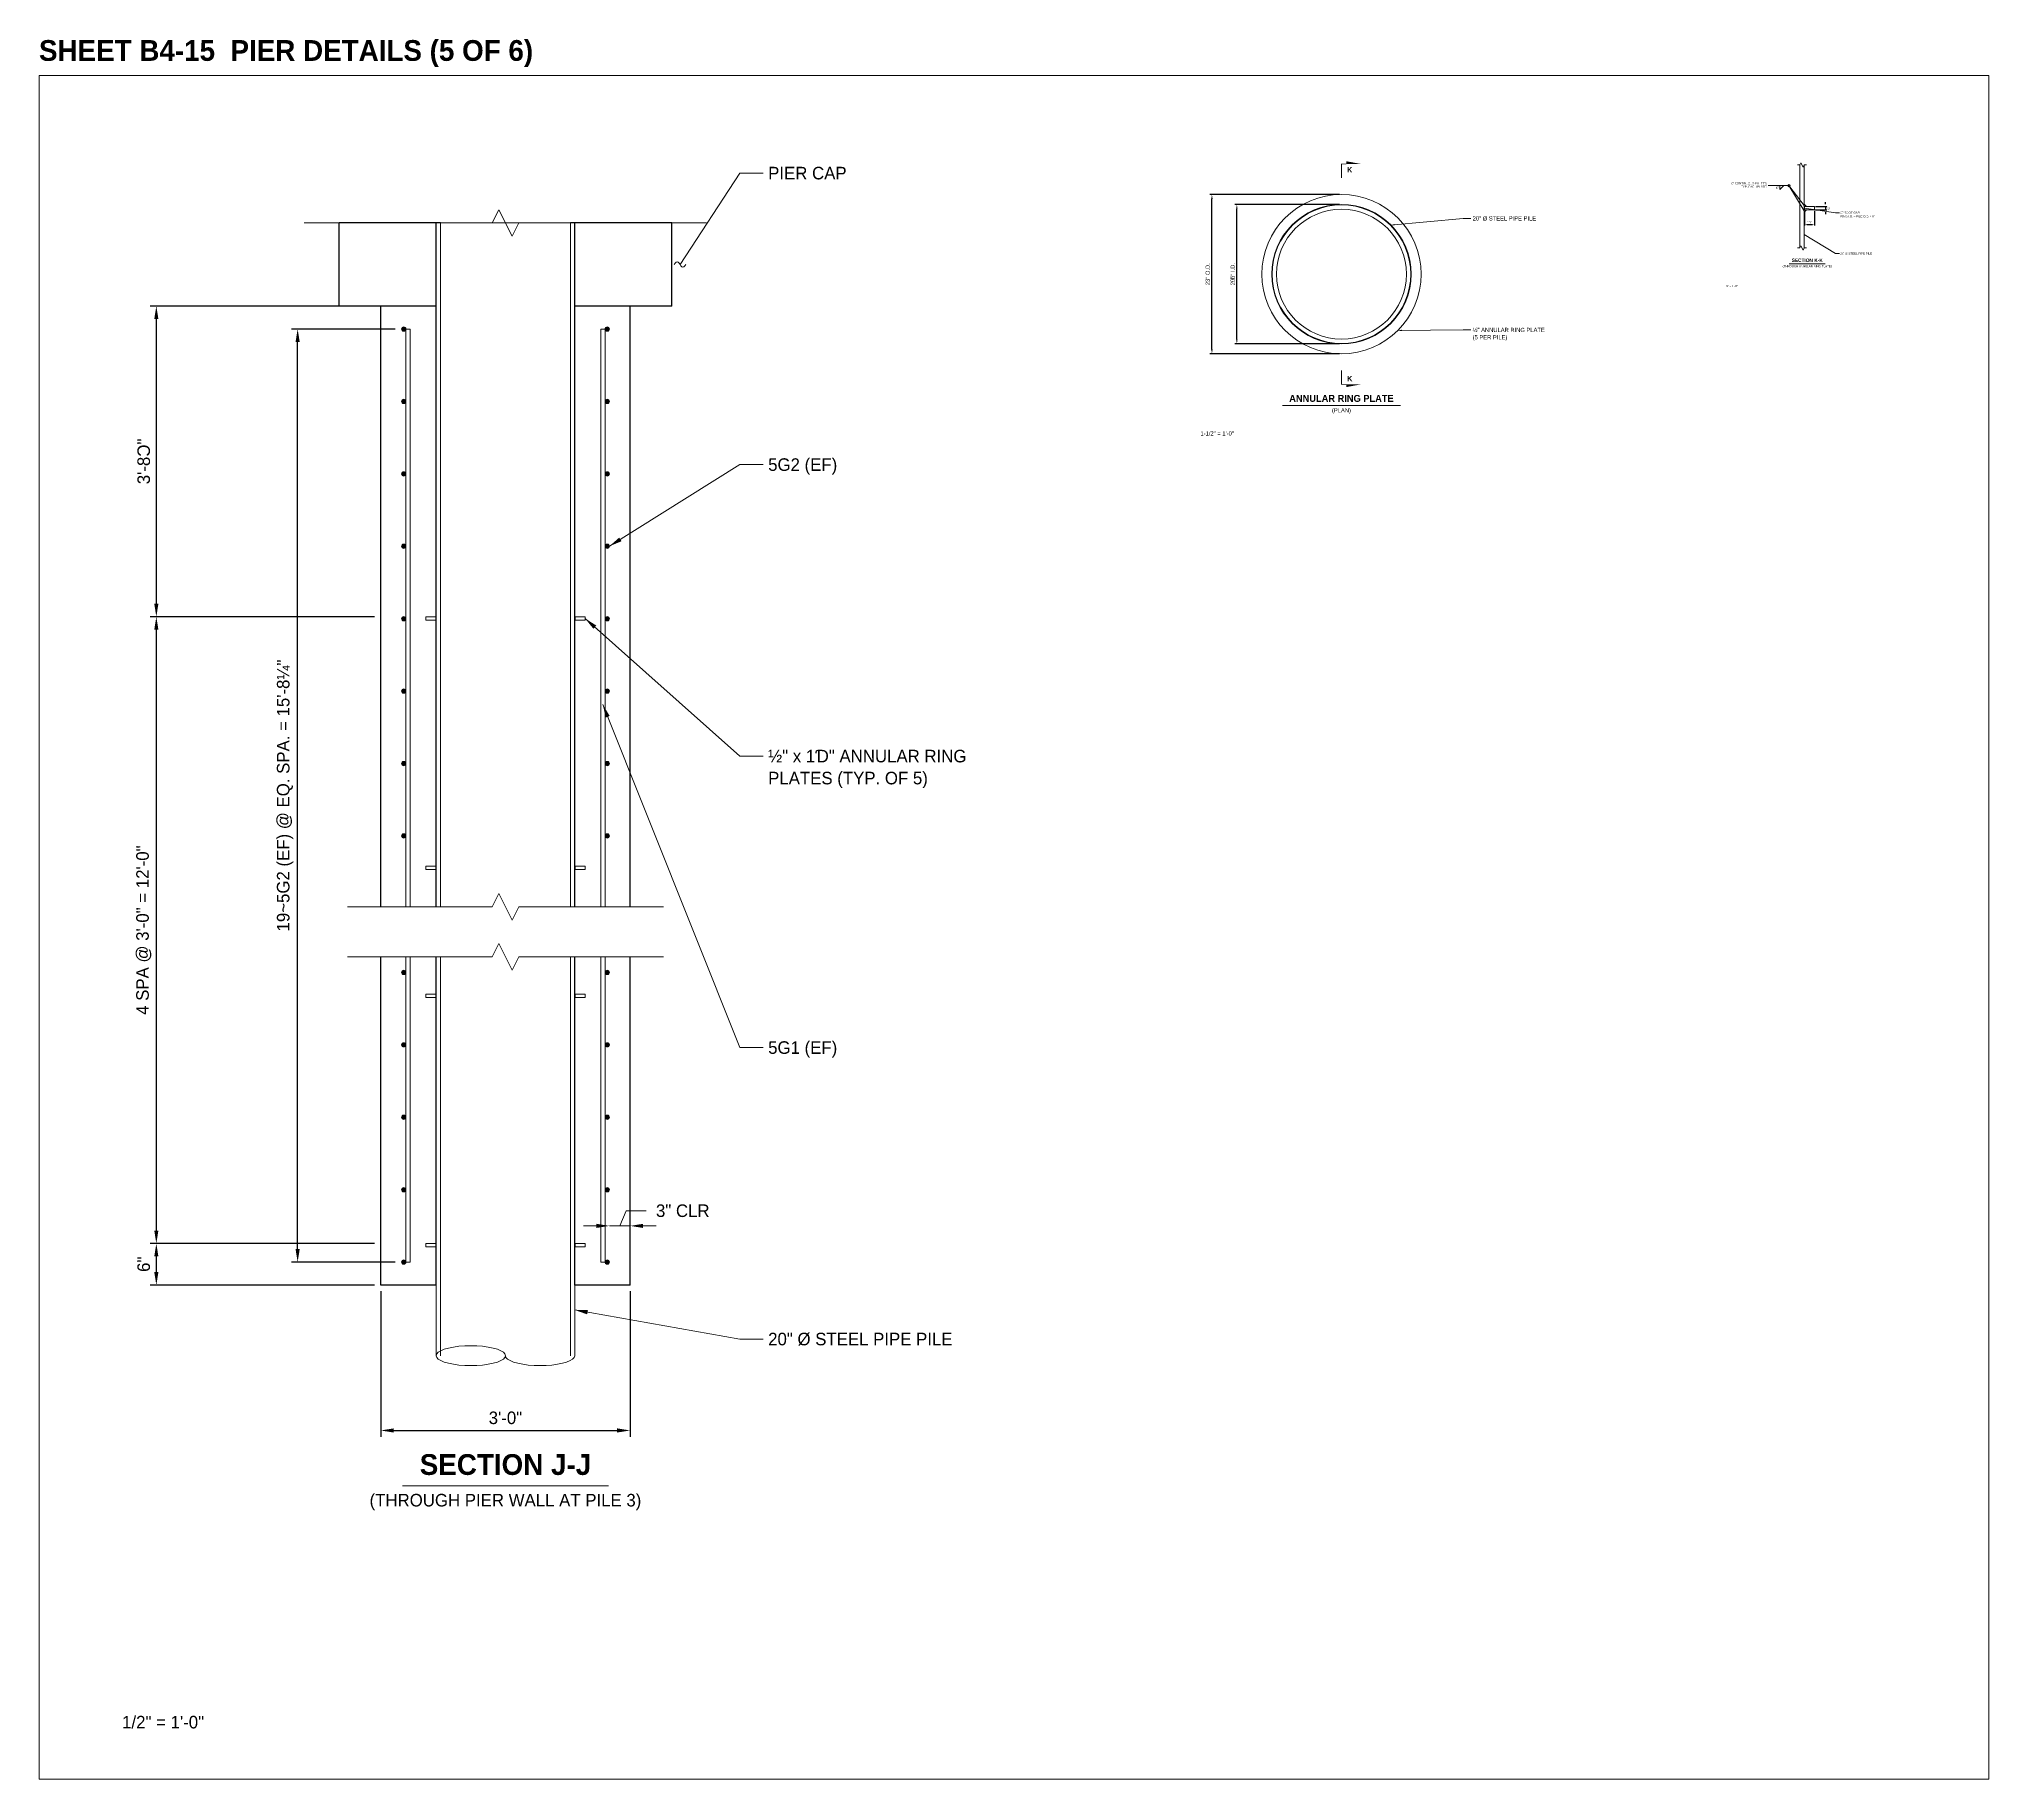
# Model space of a CAD drawing. Extents: x -1 to 861, y -26 to 2.
# Drawn here: x 539 to 562.46, y -19.5 to 1.44 of the extents above; entities that cross this region are included whole.
import ezdxf
from ezdxf.enums import TextEntityAlignment as Align

# ---------------------------------------------------------------- set-up
doc = ezdxf.new("R2010")
doc.units = 21
doc.header["$MEASUREMENT"] = 0
for name, color, linetype, lineweight in [('Border', 7, 'Continuous', 15), ('Dimension', 7, 'Continuous', 9), ('Leader', 7, 'Continuous', 9), ('PileSteel', 30, 'Continuous', 15), ('Rebar', 2, 'Continuous', 15), ('SubStrConc', 3, 'Continuous', 30), ('Symbols', 7, 'Continuous', 15), ('TextStructures', 7, 'Continuous', 9)]:
    doc.layers.add(name, color=color, linetype=linetype, lineweight=lineweight)
doc.styles.add('FDOT Bold (Large)', font='FDOTBold.ttf')
doc.styles.add('FDOT Structures', font='FDOT.ttf')
doc.styles.add('FDOT Structures Annotation', font='FDOT.ttf')
doc.styles.add('FDOT Structures Views_SectionArrow', font='FDOTBold.ttf')
doc.dimstyles.new('FDOT Structures Note-Arrow 1-1-2', dxfattribs={"dimtxt": 0.0504, "dimasz": 0.052067, "dimexe": 0.0252, "dimexo": 0.0252, "dimgap": 0.0252, "dimtad": 1, "dimdec": 3, "dimlfac": 12, "dimzin": 15, "dimlunit": 4, "dimtxsty": 'FDOT Structures Annotation', "dimcen": 2.5, "dimclrd": 256, "dimclre": 256, "dimclrt": 256, "dimazin": 3, "dimtfac": 0.7, "dimtmove": 0, "dimatfit": 1, "dimtfill": 1, "dimfrac": 1, "dimlwd": -1, "dimlwe": -1})
doc.dimstyles.new('FDOT Structures Note-Arrow 1-2', dxfattribs={"dimtxt": 0.1512, "dimasz": 0.1562, "dimexe": 0.0756, "dimexo": 0.0756, "dimgap": 0.0756, "dimtad": 1, "dimdec": 3, "dimlfac": 12, "dimzin": 15, "dimlunit": 4, "dimtxsty": 'FDOT Structures Annotation', "dimcen": 2.5, "dimclrd": 256, "dimclre": 256, "dimclrt": 256, "dimazin": 3, "dimtfac": 0.7, "dimtmove": 0, "dimatfit": 1, "dimtfill": 1, "dimfrac": 1, "dimlwd": -1, "dimlwe": -1})
doc.dimstyles.new('FDOT Structures Note-Arrow 3', dxfattribs={"dimtxt": 0.0252, "dimasz": 0.026033, "dimexe": 0.0126, "dimexo": 0.0126, "dimgap": 0.0126, "dimtad": 1, "dimdec": 3, "dimlfac": 12, "dimzin": 15, "dimlunit": 4, "dimtxsty": 'FDOT Structures Annotation', "dimcen": 2.5, "dimclrd": 256, "dimclre": 256, "dimclrt": 256, "dimazin": 3, "dimtfac": 0.7, "dimtmove": 0, "dimatfit": 1, "dimtfill": 1, "dimfrac": 1, "dimlwd": -1, "dimlwe": -1})

# ---------------------------------------------------------------- blocks, each defined once
blk = doc.blocks.new('_CLOSEDFILLED')
at = {"layer": 'Dimension'}
blk.add_solid([(-1, 0.16), (0, 0), (-1, -0.16)], dxfattribs=at)
blk = doc.blocks.new('*D303')
at = {"layer": 'Dimension'}
for p, q in [((545.705, -12.844), (545.549, -12.844)), ((545.862, -12.844), (546.112, -12.844)), ((546.268, -12.844), (546.424, -12.844))]:
    blk.add_line(p, q, dxfattribs=at)
at = {"layer": 'Dimension', "xscale": 0.1562, "yscale": 0.1562}
blk.add_blockref('_CLOSEDFILLED', (545.862, -12.844), dxfattribs=at)
at = {"layer": 'Dimension', "xscale": 0.1562, "yscale": 0.1562, "rotation": 180}
blk.add_blockref('_CLOSEDFILLED', (546.112, -12.844), dxfattribs=at)

msp = doc.modelspace()

# ---------------------------------------------------------------- hatches: boundary and pattern name
at = {"layer": 'Rebar'}
h = msp.add_hatch(color=256, dxfattribs=at)
h.dxf.hatch_style = 1
edge = h.paths.add_edge_path()
edge.add_arc((543.387961, -2.051642), 0.026042, 0, 360)
h = msp.add_hatch(color=256, dxfattribs=at)
h.dxf.hatch_style = 1
edge = h.paths.add_edge_path()
edge.add_arc((545.835878, -2.051642), 0.026042, 0, 360)
h = msp.add_hatch(color=256, dxfattribs=at)
h.dxf.hatch_style = 1
edge = h.paths.add_edge_path()
edge.add_arc((543.387961, -2.923112), 0.026042, 0, 360)
h = msp.add_hatch(color=256, dxfattribs=at)
h.dxf.hatch_style = 1
edge = h.paths.add_edge_path()
edge.add_arc((545.835878, -2.923112), 0.026042, 0, 360)
h = msp.add_hatch(color=256, dxfattribs=at)
h.dxf.hatch_style = 1
edge = h.paths.add_edge_path()
edge.add_arc((543.387961, -3.794581), 0.026042, 0, 360)
h = msp.add_hatch(color=256, dxfattribs=at)
h.dxf.hatch_style = 1
edge = h.paths.add_edge_path()
edge.add_arc((545.835878, -3.794581), 0.026042, 0, 360)
h = msp.add_hatch(color=256, dxfattribs=at)
h.dxf.hatch_style = 1
edge = h.paths.add_edge_path()
edge.add_arc((543.387961, -4.666051), 0.026042, 0, 360)
h = msp.add_hatch(color=256, dxfattribs=at)
h.dxf.hatch_style = 1
edge = h.paths.add_edge_path()
edge.add_arc((545.835878, -4.666051), 0.026042, 0, 360)
h = msp.add_hatch(color=256, dxfattribs=at)
h.dxf.hatch_style = 1
edge = h.paths.add_edge_path()
edge.add_arc((543.387961, -5.537521), 0.026042, 0, 360)
h = msp.add_hatch(color=256, dxfattribs=at)
h.dxf.hatch_style = 1
edge = h.paths.add_edge_path()
edge.add_arc((545.835878, -5.537521), 0.026042, 0, 360)
h = msp.add_hatch(color=256, dxfattribs=at)
h.dxf.hatch_style = 1
edge = h.paths.add_edge_path()
edge.add_arc((543.387961, -6.408991), 0.026042, 0, 360)
h = msp.add_hatch(color=256, dxfattribs=at)
h.dxf.hatch_style = 1
edge = h.paths.add_edge_path()
edge.add_arc((545.835878, -6.408991), 0.026042, 0, 360)
h = msp.add_hatch(color=256, dxfattribs=at)
h.dxf.hatch_style = 1
edge = h.paths.add_edge_path()
edge.add_arc((543.387961, -7.280461), 0.026042, 0, 360)
h = msp.add_hatch(color=256, dxfattribs=at)
h.dxf.hatch_style = 1
edge = h.paths.add_edge_path()
edge.add_arc((545.835878, -7.280461), 0.026042, 0, 360)
h = msp.add_hatch(color=256, dxfattribs=at)
h.dxf.hatch_style = 1
edge = h.paths.add_edge_path()
edge.add_arc((543.387961, -8.15193), 0.026042, 0, 360)
h = msp.add_hatch(color=256, dxfattribs=at)
h.dxf.hatch_style = 1
edge = h.paths.add_edge_path()
edge.add_arc((545.835878, -8.15193), 0.026042, 0, 360)
h = msp.add_hatch(color=256, dxfattribs=at)
h.dxf.hatch_style = 1
edge = h.paths.add_edge_path()
edge.add_arc((543.387961, -9.793886), 0.026042, 0, 360)
h = msp.add_hatch(color=256, dxfattribs=at)
h.dxf.hatch_style = 1
edge = h.paths.add_edge_path()
edge.add_arc((545.835878, -9.793886), 0.026042, 0, 360)
h = msp.add_hatch(color=256, dxfattribs=at)
h.dxf.hatch_style = 1
edge = h.paths.add_edge_path()
edge.add_arc((543.387961, -10.665356), 0.026042, 0, 360)
h = msp.add_hatch(color=256, dxfattribs=at)
h.dxf.hatch_style = 1
edge = h.paths.add_edge_path()
edge.add_arc((545.835878, -10.665356), 0.026042, 0, 360)
h = msp.add_hatch(color=256, dxfattribs=at)
h.dxf.hatch_style = 1
edge = h.paths.add_edge_path()
edge.add_arc((543.387961, -11.536826), 0.026042, 0, 360)
h = msp.add_hatch(color=256, dxfattribs=at)
h.dxf.hatch_style = 1
edge = h.paths.add_edge_path()
edge.add_arc((545.835878, -11.536826), 0.026042, 0, 360)
h = msp.add_hatch(color=256, dxfattribs=at)
h.dxf.hatch_style = 1
edge = h.paths.add_edge_path()
edge.add_arc((543.387961, -12.408296), 0.026042, 0, 360)
h = msp.add_hatch(color=256, dxfattribs=at)
h.dxf.hatch_style = 1
edge = h.paths.add_edge_path()
edge.add_arc((545.835878, -12.408296), 0.026042, 0, 360)
h = msp.add_hatch(color=256, dxfattribs=at)
h.dxf.hatch_style = 1
edge = h.paths.add_edge_path()
edge.add_arc((543.387961, -13.279765), 0.026042, 0, 360)
h = msp.add_hatch(color=256, dxfattribs=at)
h.dxf.hatch_style = 1
edge = h.paths.add_edge_path()
edge.add_arc((545.835878, -13.279765), 0.026042, 0, 360)

# ---------------------------------------------------------------- linework, layer by layer
at = {"layer": 'Leader'}
msp.add_line((559.803771, -0.326667), (560.053771, -0.326667), dxfattribs=at)
for points in [[(546.712056, -1.2756), (547.432056, -0.1756), (547.712056, -0.1756)], [(559.943771, -0.326667), (559.943771, -0.373333), (559.990437, -0.326667), (559.943771, -0.326667)], [(555.259145, -0.802411), (556.134889, -0.720833), (556.228222, -0.720833)], [(546.642056, -1.2756), (546.653723, -1.25985), (546.665389, -1.24832), (546.677056, -1.2441), (546.688723, -1.24832), (546.700389, -1.25985), (546.712056, -1.2756), (546.723723, -1.29135), (546.735389, -1.30288), (546.747056, -1.3071), (546.758723, -1.30288), (546.770389, -1.29135), (546.782056, -1.2756)], [(555.347533, -2.069311), (556.134889, -2.0625), (556.228222, -2.0625)], [(545.86192, -4.666051), (547.432056, -3.683152), (547.712056, -3.683152)], [(545.570253, -5.534974), (547.432056, -7.190704), (547.712056, -7.190704)], [(545.78379, -6.571849), (547.432056, -10.698255), (547.712056, -10.698255)]]:
    msp.add_lwpolyline(points, dxfattribs=at)
msp.add_circle((560.053771, -0.326667), 0.015, dxfattribs=at)
for points in [[(555.259145, -0.802411), (555.310182, -0.788941), (555.311792, -0.806222)], [(555.347533, -2.069311), (555.399523, -2.060183), (555.399673, -2.077538)], [(545.86192, -4.666051), (545.980504, -4.561104), (546.008131, -4.605237)], [(545.570253, -5.534974), (545.704274, -5.619321), (545.669673, -5.658228)], [(545.78379, -6.571849), (545.865908, -6.707248), (545.817556, -6.726562)]]:
    msp.add_solid(points, dxfattribs=at)
at = {"layer": 'PileSteel'}
for p, q in [((560.184771, -1.076667), (560.184771, -0.076667)), ((560.237104, -1.076667), (560.237104, -0.076667))]:
    msp.add_line(p, q, dxfattribs=at)
for points in [[(560.237104, -0.576667), (560.237104, -0.550625), (560.263146, -0.576667), (560.237104, -0.576667)], [(560.237104, -0.618333), (560.237104, -0.644375), (560.263146, -0.618333), (560.237104, -0.618333)], [(543.778586, -9.005807), (543.778586, -0.7756)], [(545.39317, -0.7756), (544.611912, -0.7756), (543.83067, -0.7756)], [(543.83067, -9.005807), (543.83067, -0.7756)], [(545.39317, -1.006463), (545.39317, -0.7756)], [(545.39317, -9.005807), (545.39317, -0.7756)], [(545.39317, -1.006463), (545.39317, -0.91027), (545.39317, -0.814077), (545.39317, -0.7756)], [(545.445253, -9.005807), (545.445253, -0.7756)], [(545.39317, -2.428366), (545.39317, -1.006463)], [(545.445253, -1.970463), (545.445253, -1.7756)], [(545.445253, -3.170638), (545.445253, -1.970463)], [(545.39317, -2.716944), (545.39317, -2.620751), (545.39317, -2.524558), (545.39317, -2.428366), (545.39317, -2.332173)], [(545.445253, -2.716944), (545.445253, -2.620751), (545.445253, -2.524558), (545.445253, -2.428366), (545.445253, -2.332173)], [(545.39317, -2.716944), (545.39317, -2.428366)], [(545.445253, -2.716944), (545.445253, -2.428366)], [(545.39317, -4.177324), (545.39317, -2.716944)], [(545.445253, -4.177324), (545.445253, -2.716944)], [(545.445253, -3.414216), (545.445253, -3.333024), (545.445253, -3.251831), (545.445253, -3.170638), (545.445253, -3.089446)], [(545.445253, -3.414216), (545.445253, -3.170638)], [(545.445253, -4.646869), (545.445253, -3.414216)], [(545.39317, -4.465902), (545.39317, -4.369709), (545.39317, -4.273516), (545.39317, -4.177324), (545.39317, -4.081131)], [(545.39317, -4.465902), (545.39317, -4.177324)], [(545.445253, -4.465902), (545.445253, -4.369709), (545.445253, -4.273516), (545.445253, -4.177324), (545.445253, -4.081131)], [(545.445253, -4.465902), (545.445253, -4.177324)], [(545.39317, -5.926282), (545.39317, -4.465902)], [(545.445253, -5.926282), (545.445253, -4.465902)], [(545.445253, -4.890447), (545.445253, -4.809255), (545.445253, -4.728062), (545.445253, -4.646869), (545.445253, -4.565676)], [(545.445253, -4.890447), (545.445253, -4.646869)], [(545.445253, -6.1231), (545.445253, -4.890447)], [(543.653586, -5.555807), (543.653586, -5.51414)], [(543.773378, -5.51414), (543.653586, -5.51414)], [(543.773378, -5.555807), (543.653586, -5.555807)], [(543.773378, -5.555807), (543.773378, -5.51414)], [(545.570253, -5.51414), (545.450461, -5.51414)], [(545.450461, -5.555807), (545.450461, -5.51414)], [(545.450461, -5.517719), (545.450461, -5.51464)], [(545.450461, -5.521507), (545.450461, -5.518345)], [(545.450461, -5.525295), (545.450461, -5.522132)], [(545.450461, -5.529082), (545.450461, -5.52592)], [(545.450461, -5.53287), (545.450461, -5.529708)], [(545.450461, -5.536658), (545.450461, -5.533496)], [(545.450461, -5.540446), (545.450461, -5.537284)], [(545.450461, -5.544234), (545.450461, -5.541072)], [(545.450461, -5.548022), (545.450461, -5.54486)], [(545.450461, -5.55181), (545.450461, -5.548648)], [(545.450461, -5.555348), (545.450461, -5.552435)], [(545.570253, -5.555807), (545.450461, -5.555807)], [(545.570253, -5.555807), (545.570253, -5.51414)], [(545.570253, -5.517717), (545.570253, -5.51464)], [(545.570253, -5.521505), (545.570253, -5.518345)], [(545.570253, -5.525293), (545.570253, -5.522132)], [(545.570253, -5.52908), (545.570253, -5.52592)], [(545.570253, -5.532868), (545.570253, -5.529708)], [(545.570253, -5.536656), (545.570253, -5.533496)], [(545.570253, -5.540444), (545.570253, -5.537284)], [(545.570253, -5.544232), (545.570253, -5.541072)], [(545.570253, -5.54802), (545.570253, -5.54486)], [(545.570253, -5.551808), (545.570253, -5.548648)], [(545.570253, -5.555346), (545.570253, -5.552435)], [(545.39317, -6.21486), (545.39317, -6.118667), (545.39317, -6.022475), (545.39317, -5.926282), (545.39317, -5.830089)], [(545.445253, -6.21486), (545.445253, -6.118667), (545.445253, -6.022475), (545.445253, -5.926282), (545.445253, -5.830089)], [(545.39317, -6.21486), (545.39317, -5.926282)], [(545.445253, -6.21486), (545.445253, -5.926282)], [(545.445253, -6.366678), (545.445253, -6.285485), (545.445253, -6.204293), (545.445253, -6.1231), (545.445253, -6.041907)], [(545.39317, -7.67524), (545.39317, -6.21486)], [(545.445253, -6.366678), (545.445253, -6.1231)], [(545.445253, -7.67524), (545.445253, -6.21486)], [(545.445253, -7.599331), (545.445253, -6.366678)], [(545.39317, -7.963818), (545.39317, -7.867625), (545.39317, -7.771433), (545.39317, -7.67524), (545.39317, -7.579047)], [(545.39317, -7.963818), (545.39317, -7.67524)], [(545.445253, -7.842909), (545.445253, -7.761716), (545.445253, -7.680524), (545.445253, -7.599331), (545.445253, -7.518138)], [(545.445253, -7.963818), (545.445253, -7.867625), (545.445253, -7.771433), (545.445253, -7.67524), (545.445253, -7.579047)], [(545.445253, -7.842909), (545.445253, -7.599331)], [(545.445253, -7.963818), (545.445253, -7.67524)], [(545.39317, -9.005807), (545.39317, -7.963818)], [(545.445253, -9.005807), (545.445253, -7.842909)], [(545.445253, -9.005807), (545.445253, -7.963818)], [(543.653586, -8.555807), (543.653586, -8.51414)], [(543.773378, -8.51414), (543.653586, -8.51414)], [(543.773378, -8.555807), (543.653586, -8.555807)], [(543.773378, -8.555807), (543.773378, -8.51414)], [(545.570253, -8.51414), (545.450461, -8.51414)], [(545.450461, -8.555807), (545.450461, -8.51414)], [(545.450461, -8.517719), (545.450461, -8.51464)], [(545.450461, -8.521507), (545.450461, -8.518345)], [(545.450461, -8.525295), (545.450461, -8.522132)], [(545.450461, -8.529082), (545.450461, -8.52592)], [(545.450461, -8.53287), (545.450461, -8.529708)], [(545.450461, -8.536658), (545.450461, -8.533496)], [(545.450461, -8.540446), (545.450461, -8.537284)], [(545.450461, -8.544234), (545.450461, -8.541072)], [(545.450461, -8.548022), (545.450461, -8.54486)], [(545.450461, -8.55181), (545.450461, -8.548648)], [(545.450461, -8.555348), (545.450461, -8.552435)], [(545.570253, -8.555807), (545.450461, -8.555807)], [(545.570253, -8.555807), (545.570253, -8.51414)], [(545.570253, -8.517717), (545.570253, -8.51464)], [(545.570253, -8.521505), (545.570253, -8.518345)], [(545.570253, -8.525293), (545.570253, -8.522132)], [(545.570253, -8.52908), (545.570253, -8.52592)], [(545.570253, -8.532868), (545.570253, -8.529708)], [(545.570253, -8.536656), (545.570253, -8.533496)], [(545.570253, -8.540444), (545.570253, -8.537284)], [(545.570253, -8.544232), (545.570253, -8.541072)], [(545.570253, -8.54802), (545.570253, -8.54486)], [(545.570253, -8.551808), (545.570253, -8.548648)], [(545.570253, -8.555346), (545.570253, -8.552435)], [(543.778586, -14.405807), (543.778586, -9.605807)], [(543.83067, -14.405807), (543.83067, -9.605807)], [(545.39317, -10.21274), (545.39317, -9.605807)], [(545.39317, -14.405807), (545.39317, -9.605807)], [(545.445253, -10.522152), (545.445253, -9.605807)], [(545.445253, -10.21274), (545.445253, -9.605807)], [(545.445253, -14.405807), (545.445253, -9.605807)], [(543.653586, -10.097474), (543.653586, -10.055807)], [(543.773378, -10.055807), (543.653586, -10.055807)], [(543.773378, -10.097474), (543.773378, -10.055807)], [(545.570253, -10.055807), (545.450461, -10.055807)], [(545.450461, -10.097474), (545.450461, -10.055807)], [(545.450461, -10.059386), (545.450461, -10.056307)], [(545.450461, -10.063174), (545.450461, -10.060012)], [(545.450461, -10.066962), (545.450461, -10.063799)], [(545.450461, -10.070749), (545.450461, -10.067587)], [(545.450461, -10.074537), (545.450461, -10.071375)], [(545.450461, -10.078325), (545.450461, -10.075163)], [(545.450461, -10.082113), (545.450461, -10.078951)], [(545.450461, -10.085901), (545.450461, -10.082739)], [(545.450461, -10.089689), (545.450461, -10.086527)], [(545.570253, -10.097474), (545.570253, -10.055807)], [(545.570253, -10.059384), (545.570253, -10.056307)], [(545.570253, -10.063172), (545.570253, -10.060012)], [(545.570253, -10.06696), (545.570253, -10.063799)], [(545.570253, -10.070747), (545.570253, -10.067587)], [(545.570253, -10.074535), (545.570253, -10.071375)], [(545.570253, -10.078323), (545.570253, -10.075163)], [(545.570253, -10.082111), (545.570253, -10.078951)], [(545.570253, -10.085899), (545.570253, -10.082739)], [(545.570253, -10.089687), (545.570253, -10.086527)], [(543.773378, -10.097474), (543.653586, -10.097474)], [(545.39317, -10.501318), (545.39317, -10.405125), (545.39317, -10.308932), (545.39317, -10.21274), (545.39317, -10.116547)], [(545.39317, -10.501318), (545.39317, -10.21274)], [(545.445253, -10.501318), (545.445253, -10.405125), (545.445253, -10.308932), (545.445253, -10.21274), (545.445253, -10.116547)], [(545.445253, -10.501318), (545.445253, -10.21274)], [(545.450461, -10.093477), (545.450461, -10.090315)], [(545.450461, -10.097015), (545.450461, -10.094102)], [(545.570253, -10.097474), (545.450461, -10.097474)], [(545.570253, -10.093475), (545.570253, -10.090315)], [(545.570253, -10.097013), (545.570253, -10.094102)], [(545.39317, -11.961698), (545.39317, -10.501318)], [(545.445253, -11.961698), (545.445253, -10.501318)], [(545.445253, -10.765731), (545.445253, -10.522152)], [(545.445253, -11.998383), (545.445253, -10.765731)], [(545.39317, -12.250276), (545.39317, -12.154083), (545.39317, -12.057891), (545.39317, -11.961698), (545.39317, -11.865505)], [(545.39317, -12.250276), (545.39317, -11.961698)], [(545.445253, -12.250276), (545.445253, -12.154083), (545.445253, -12.057891), (545.445253, -11.961698), (545.445253, -11.865505)], [(545.445253, -12.241961), (545.445253, -12.160769), (545.445253, -12.079576), (545.445253, -11.998383), (545.445253, -11.917191)], [(545.445253, -12.250276), (545.445253, -11.961698)], [(545.445253, -12.241961), (545.445253, -11.998383)], [(545.39317, -13.710656), (545.39317, -12.250276)], [(545.445253, -13.710656), (545.445253, -12.250276)], [(543.653586, -13.097474), (543.653586, -13.055807)], [(543.773378, -13.055807), (543.653586, -13.055807)], [(543.773378, -13.097474), (543.653586, -13.097474)], [(543.773378, -13.097474), (543.773378, -13.055807)], [(545.570253, -13.055807), (545.450461, -13.055807)], [(545.450461, -13.097474), (545.450461, -13.055807)], [(545.450461, -13.059386), (545.450461, -13.056307)], [(545.450461, -13.063174), (545.450461, -13.060012)], [(545.450461, -13.066962), (545.450461, -13.063799)], [(545.450461, -13.070749), (545.450461, -13.067587)], [(545.450461, -13.074537), (545.450461, -13.071375)], [(545.450461, -13.078325), (545.450461, -13.075163)], [(545.450461, -13.082113), (545.450461, -13.078951)], [(545.450461, -13.085901), (545.450461, -13.082739)], [(545.450461, -13.089689), (545.450461, -13.086527)], [(545.450461, -13.093477), (545.450461, -13.090315)], [(545.450461, -13.097015), (545.450461, -13.094102)], [(545.570253, -13.097474), (545.450461, -13.097474)], [(545.570253, -13.097474), (545.570253, -13.055807)], [(545.570253, -13.059384), (545.570253, -13.056307)], [(545.570253, -13.063172), (545.570253, -13.060012)], [(545.570253, -13.06696), (545.570253, -13.063799)], [(545.570253, -13.070747), (545.570253, -13.067587)], [(545.570253, -13.074535), (545.570253, -13.071375)], [(545.570253, -13.078323), (545.570253, -13.075163)], [(545.570253, -13.082111), (545.570253, -13.078951)], [(545.570253, -13.085899), (545.570253, -13.082739)], [(545.570253, -13.089687), (545.570253, -13.086527)], [(545.570253, -13.093475), (545.570253, -13.090315)], [(545.570253, -13.097013), (545.570253, -13.094102)], [(545.445253, -13.555807), (545.445253, -13.539568), (545.445253, -13.458376), (545.445253, -13.377183), (545.445253, -13.29599)], [(545.39317, -13.999234), (545.39317, -13.903042), (545.39317, -13.806849), (545.39317, -13.710656), (545.39317, -13.614463)], [(545.39317, -13.999234), (545.39317, -13.710656)], [(545.445253, -13.999234), (545.445253, -13.903042), (545.445253, -13.806849), (545.445253, -13.710656), (545.445253, -13.614463)], [(545.445253, -13.999234), (545.445253, -13.710656)], [(545.39317, -14.405807), (545.39317, -13.999234)], [(545.445253, -14.405807), (545.445253, -13.999234)], [(544.61192, -14.405807), (544.605589, -14.384969), (544.586791, -14.364765), (544.556097, -14.345807), (544.514438, -14.328672), (544.463081, -14.313882), (544.403586, -14.301884), (544.337761, -14.293044), (544.267606, -14.28763), (544.195253, -14.285807), (544.122899, -14.28763), (544.052744, -14.293044), (543.986919, -14.301884), (543.927425, -14.313882), (543.876068, -14.328672), (543.834409, -14.345807), (543.803714, -14.364765), (543.784916, -14.384969), (543.778586, -14.405807), (543.784916, -14.426645), (543.803714, -14.446849), (543.834409, -14.465807), (543.876068, -14.482942), (543.927425, -14.497732), (543.986919, -14.50973), (544.052744, -14.51857), (544.122899, -14.523984), (544.195253, -14.525807), (544.267606, -14.523984), (544.337761, -14.51857), (544.403586, -14.50973), (544.463081, -14.497732), (544.514438, -14.482942), (544.556097, -14.465807), (544.586791, -14.446849), (544.605589, -14.426645), (544.61192, -14.405807)], [(544.61192, -14.405807), (544.61825, -14.426645), (544.637048, -14.446849), (544.667742, -14.465807), (544.709401, -14.482942), (544.760758, -14.497732), (544.820253, -14.50973), (544.886078, -14.51857), (544.956233, -14.523984), (545.028586, -14.525807), (545.10094, -14.523984), (545.171095, -14.51857), (545.23692, -14.50973), (545.296414, -14.497732), (545.347771, -14.482942), (545.38943, -14.465807), (545.420125, -14.446849), (545.438923, -14.426645), (545.445253, -14.405807)]]:
    msp.add_lwpolyline(points, dxfattribs=at)
msp.add_lwpolyline([(560.242312, -0.576667), (560.362104, -0.576667), (560.362104, -0.618333), (560.242312, -0.618333)], close=True, dxfattribs=at)
for radius in [0.958333, 0.838542, 0.833334, 0.781]:
    msp.add_circle((554.669889, -1.391667), radius, dxfattribs=at)
at = {"layer": 'Rebar'}
for p, q in [((543.413998, -2.051642), (543.466082, -2.051642)), ((545.757748, -2.051642), (545.809832, -2.051642)), ((543.413998, -13.279765), (543.466082, -13.279765)), ((545.757748, -13.279765), (545.809832, -13.279765))]:
    msp.add_line(p, q, dxfattribs=at)
for points in [[(543.413998, -9.005807), (543.413998, -2.051642)], [(543.466082, -9.005807), (543.466082, -2.051642)], [(545.757748, -9.005807), (545.757748, -2.051642)], [(545.809832, -9.005807), (545.809832, -2.051642)], [(543.413998, -13.279765), (543.413998, -9.605807)], [(543.466082, -13.279765), (543.466082, -9.605807)], [(545.757748, -13.279765), (545.757748, -9.605807)], [(545.809832, -13.279765), (545.809832, -9.605807)]]:
    msp.add_lwpolyline(points, dxfattribs=at)
for centre in [(543.387961, -2.051642), (545.835878, -2.051642), (543.387961, -2.923112), (545.835878, -2.923112), (543.387961, -3.794581), (545.835878, -3.794581), (543.387961, -4.666051), (545.835878, -4.666051), (543.387961, -5.537521), (545.835878, -5.537521), (543.387961, -6.408991), (545.835878, -6.408991), (543.387961, -7.280461), (545.835878, -7.280461), (543.387961, -8.15193), (545.835878, -8.15193), (543.387961, -9.793886), (545.835878, -9.793886), (543.387961, -10.665356), (545.835878, -10.665356), (543.387961, -11.536826), (545.835878, -11.536826), (543.387961, -12.408296), (545.835878, -12.408296), (543.387961, -13.279765), (545.835878, -13.279765)]:
    msp.add_circle(centre, 0.026042, dxfattribs=at)
at = {"layer": 'SubStrConc'}
for points in [[(542.61192, -1.7756), (542.61192, -0.7756)], [(543.778586, -0.7756), (542.61192, -0.7756)], [(543.83067, -0.7756), (543.778586, -0.7756)], [(543.778586, -1.7756), (543.778586, -0.7756)], [(545.445253, -0.7756), (545.39317, -0.7756)], [(545.445253, -1.006463), (545.445253, -0.7756)], [(546.61192, -0.7756), (545.445253, -0.7756)], [(545.445253, -1.7756), (545.445253, -0.7756)], [(545.445253, -0.7876), (545.445253, -0.7756)], [(545.445253, -1.006463), (545.445253, -0.91027), (545.445253, -0.814077), (545.445253, -0.7756)], [(545.445253, -0.7876), (545.445253, -0.7826), (545.445253, -0.7776), (545.445253, -0.7756)], [(545.445253, -0.861509), (545.445253, -0.7876)], [(545.445253, -0.876509), (545.445253, -0.871509), (545.445253, -0.866509), (545.445253, -0.861509), (545.445253, -0.856509)], [(545.445253, -0.876509), (545.445253, -0.861509)], [(545.445253, -0.952418), (545.445253, -0.876509)], [(546.61192, -1.7756), (546.61192, -0.7756)], [(545.445253, -0.967418), (545.445253, -0.962418), (545.445253, -0.957418), (545.445253, -0.952418), (545.445253, -0.947418)], [(545.445253, -0.967418), (545.445253, -0.952418)], [(545.445253, -1.043327), (545.445253, -0.967418)], [(545.445253, -2.428366), (545.445253, -1.006463)], [(545.445253, -1.058327), (545.445253, -1.053327), (545.445253, -1.048327), (545.445253, -1.043327), (545.445253, -1.038327)], [(545.445253, -1.058327), (545.445253, -1.043327)], [(545.445253, -1.134236), (545.445253, -1.058327)], [(545.445253, -1.149236), (545.445253, -1.144236), (545.445253, -1.139236), (545.445253, -1.134236), (545.445253, -1.129236)], [(545.445253, -1.149236), (545.445253, -1.134236)], [(545.445253, -1.225146), (545.445253, -1.149236)], [(545.445253, -1.240146), (545.445253, -1.235146), (545.445253, -1.230146), (545.445253, -1.225146), (545.445253, -1.220146)], [(545.445253, -1.240146), (545.445253, -1.225146)], [(545.445253, -1.316055), (545.445253, -1.240146)], [(545.445253, -1.331055), (545.445253, -1.326055), (545.445253, -1.321055), (545.445253, -1.316055), (545.445253, -1.311055)], [(545.445253, -1.331055), (545.445253, -1.316055)], [(545.445253, -1.406964), (545.445253, -1.331055)], [(545.445253, -1.421964), (545.445253, -1.416964), (545.445253, -1.411964), (545.445253, -1.406964), (545.445253, -1.401964)], [(545.445253, -1.421964), (545.445253, -1.406964)], [(545.445253, -1.497873), (545.445253, -1.421964)], [(545.445253, -1.512873), (545.445253, -1.507873), (545.445253, -1.502873), (545.445253, -1.497873), (545.445253, -1.492873)], [(545.445253, -1.512873), (545.445253, -1.497873)], [(545.445253, -1.588782), (545.445253, -1.512873)], [(545.445253, -1.603782), (545.445253, -1.598782), (545.445253, -1.593782), (545.445253, -1.588782), (545.445253, -1.583782)], [(545.445253, -1.603782), (545.445253, -1.588782)], [(545.445253, -1.679691), (545.445253, -1.603782)], [(543.778586, -1.7756), (542.61192, -1.7756)], [(543.111894, -9.005807), (543.111894, -1.7756)], [(543.778586, -1.7756), (543.11192, -1.7756)], [(543.778586, -9.005807), (543.778586, -1.7756)], [(545.445253, -1.694691), (545.445253, -1.689691), (545.445253, -1.684691), (545.445253, -1.679691), (545.445253, -1.674691)], [(545.445253, -1.694691), (545.445253, -1.679691)], [(545.445253, -1.7646), (545.445253, -1.694691)], [(545.445253, -1.7756), (545.445253, -1.7746), (545.445253, -1.7696), (545.445253, -1.7646), (545.445253, -1.7596)], [(545.445253, -1.7756), (545.445253, -1.7646)], [(546.11192, -1.7756), (545.445253, -1.7756)], [(545.445253, -9.005807), (545.445253, -1.7756)], [(546.61192, -1.7756), (545.445253, -1.7756)], [(545.445253, -1.970463), (545.445253, -1.88927), (545.445253, -1.808077), (545.445253, -1.7756)], [(546.11192, -9.005807), (546.11192, -1.7756)], [(545.445253, -9.005807), (545.445253, -8.994369)], [(543.111894, -13.555807), (543.111894, -9.605807)], [(543.778586, -13.555807), (543.778586, -9.605807)], [(545.445253, -13.555807), (545.445253, -9.605807)], [(546.11192, -13.555807), (546.11192, -9.605807)], [(545.445253, -10.765731), (545.445253, -10.684538), (545.445253, -10.603345), (545.445253, -10.522152), (545.445253, -10.44096)], [(545.445253, -13.377183), (545.445253, -12.241961)], [(543.778586, -13.555807), (543.11192, -13.555807)], [(545.445253, -13.555807), (545.445253, -13.377183)], [(546.11192, -13.555807), (545.445253, -13.555807)]]:
    msp.add_lwpolyline(points, dxfattribs=at)
at = {"layer": 'Symbols', "const_width": 0.009333}
for points in [[(554.669889, -0.233333), (554.669889, -0.066667), (554.729889, -0.066667)], [(554.669889, -2.55), (554.669889, -2.716667), (554.729889, -2.716667)]]:
    msp.add_lwpolyline(points, dxfattribs=at)
at = {"layer": 'Symbols'}
for points in [[(560.158104, -0.076667), (560.184271, -0.076667), (560.197604, -0.05), (560.224271, -0.103333), (560.237604, -0.076667), (560.263771, -0.076667)], [(542.19167, -0.7756), (544.451868, -0.7756), (544.531868, -0.6156), (544.691868, -0.9356), (544.771868, -0.7756), (547.032066, -0.7756)], [(560.158104, -1.076667), (560.184271, -1.076667), (560.197604, -1.05), (560.224271, -1.103333), (560.237604, -1.076667), (560.263771, -1.076667)], [(542.71168, -9.005807), (544.451868, -9.005807), (544.531868, -8.845807), (544.691868, -9.165807), (544.771868, -9.005807), (546.512056, -9.005807)], [(542.71168, -9.605807), (544.451868, -9.605807), (544.531868, -9.445807), (544.691868, -9.765807), (544.771868, -9.605807), (546.512056, -9.605807)]]:
    msp.add_lwpolyline(points, dxfattribs=at)
for points in [[(554.729889, -0.066667), (554.909889, -0.066667), (554.729889, -0.033333)], [(554.729889, -2.716667), (554.909889, -2.716667), (554.729889, -2.75)]]:
    msp.add_solid(points, dxfattribs=at)
at = {"layer": 'TextStructures'}
for p, q in [((560.055485, -1.266768), (560.49139, -1.266768)), ((553.961393, -2.97167), (555.378385, -2.97167)), ((543.371832, -15.970817), (545.851904, -15.970817))]:
    msp.add_line(p, q, dxfattribs=at)

# ---------------------------------------------------------------- texts
at = {"layer": 'Border', "style": 'FDOT Bold (Large)'}
msp.add_text('SHEET B4-15  PIER DETAILS (5 OF 6)', height=0.250008, dxfattribs=at).set_placement((539, 1.100003), align=Align.BOTTOM_LEFT)
at = {"layer": 'Border', "style": 'FDOT Structures'}
for s, height, p in [('3" = 1\'-0"', 0.0252, (559.298492, -1.521692)), ('1-1/2" = 1\'-0"', 0.0504, (552.974329, -3.283284)), ('1/2" = 1\'-0"', 0.1512, (540, -18.74))]:
    msp.add_text(s, height=height, dxfattribs=at).set_placement(p, align=Align.TOP_LEFT)
at = {"layer": 'TextStructures', "style": 'FDOT Structures'}
for s, height, p in [('PIER CAP', 0.1512, (547.772536, -0.1756)), ('20" Ø STEEL PIPE PILE', 0.0504, (556.248382, -0.720833)), ('20" Ø STEEL PIPE PILE', 0.0252, (560.672184, -1.143333)), ('5G2 (EF)', 0.1512, (547.772536, -3.683152)), ('5G1 (EF)', 0.1512, (547.772536, -10.698255)), ('20" Ø STEEL PIPE PILE', 0.1512, (547.772536, -14.205807))]:
    msp.add_text(s, height=height, dxfattribs=at).set_placement(p, align=Align.MIDDLE_LEFT)
at = {"layer": 'TextStructures', "style": 'FDOT Structures Views_SectionArrow'}
for p in [(554.768889, -0.1352), (554.768889, -2.648134)]:
    msp.add_text('K', height=0.064, dxfattribs=at).set_placement(p, align=Align.MIDDLE_CENTER)
at = {"layer": 'TextStructures', "style": 'FDOT Structures'}
for s, p in [('(2 CONTINUOUS FILLETS,', (559.793691, -0.319107)), ('TYP. EACH PLATE)', (559.793691, -0.359427))]:
    msp.add_text(s, height=0.0252, dxfattribs=at).set_placement(p, align=Align.BOTTOM_RIGHT)
msp.add_text('Ɖ"', height=0.0252, dxfattribs=at).set_placement((559.933691, -0.35), align=Align.MIDDLE_RIGHT)
at = {"layer": 'TextStructures'}
for s, height, style, p in [('(THROUGH ANNULAR RING PLATE)', 0.0252, 'FDOT Structures', (560.273437, -1.315908)), ('SECTION K-K', 0.041668, 'FDOT Bold (Large)', (560.273437, -1.257601)), ('ANNULAR RING PLATE', 0.083336, 'FDOT Bold (Large)', (554.669889, -2.953336)), ('(PLAN)', 0.0504, 'FDOT Structures', (554.669889, -3.06995)), ('SECTION J-J', 0.250008, 'FDOT Bold (Large)', (544.611868, -15.915815)), ('(THROUGH PIER WALL AT PILE 3)', 0.1512, 'FDOT Structures', (544.611868, -16.265657))]:
    msp.add_text(s, height=height, dxfattribs=dict(at, style=style)).set_placement(p, align=Align.BOTTOM_CENTER)
at = {"layer": 'TextStructures', "attachment_point": 1, "line_spacing_factor": 1.05, "style": 'FDOT Structures'}
for s, insert, char_height in [('Ƈ" ROOT GAP:\\PRING I.D. = PILE O.D. + ƃ"', (560.672184, -0.639067), 0.0252), ('½" ANNULAR RING PLATE\\P(5 PER PILE)', (556.248382, -2.0373), 0.0504), ('½" x 1Ɗ" ANNULAR RING\\PPLATES (TYP. OF 5)', (547.772536, -7.115104), 0.1512)]:
    msp.add_mtext(s, dxfattribs=dict(at, insert=insert, char_height=char_height))

# ---------------------------------------------------------------- dimensions: what is measured, and where the dimension line sits
at = {"layer": 'Dimension'}
dim = msp.add_linear_dim(base=(545.86163, -12.844031), p1=(545.86163, -12.844031), p2=(546.112056, -12.844031), text=' ', dimstyle='FDOT Structures Note-Arrow 1-2', dxfattribs=at)
dim.commit()
dim.dimension.update_dxf_attribs({"geometry": '*D303', "text_midpoint": (545.986843, -12.844031)})

# ---------------------------------------------------------------- next in the draw order: texts
at = {"layer": 'Dimension', "insert": (546.74539, -12.662591), "char_height": 0.1512, "attachment_point": 5, "line_spacing_factor": 1.05, "style": 'FDOT Structures Annotation', "bg_fill": 3, "box_fill_scale": 1.1, "bg_fill_color": 0}
msp.add_mtext('3" CLR', dxfattribs=at)

# ---------------------------------------------------------------- next in the draw order: dimensions: what is measured, and where the dimension line sits
at = {"layer": 'Dimension'}
for base, p1, p2, text, dimstyle in [((553.411555, -2.230208), (554.669889, -2.230208), (554.669889, -0.553125), '20ƃ" I.D.', 'FDOT Structures Note-Arrow 1-1-2'), ((542.11168, -13.279765), (543.361546, -13.279765), (543.361546, -2.051642), '19~5G2 (EF) @ EQ. SPA. = 15\'-8¼"', 'FDOT Structures Note-Arrow 1-2')]:
    msp.add_linear_dim(base=base, p1=p1, p2=p2, angle=90, text=text, dimstyle=dimstyle, dxfattribs=at).render()
msp.add_linear_dim(base=(560.495437, -0.576667), p1=(560.362104, -0.576667), p2=(560.362104, -0.618333), angle=90, text='½"', dimstyle='FDOT Structures Note-Arrow 3', override={"dimtad": 4}, dxfattribs=at).render()

# ---------------------------------------------------------------- next in the draw order: linework, layer by layer
msp.add_lwpolyline([(546.305096, -12.662591), (546.065096, -12.662591), (545.986843, -12.844031)], dxfattribs=at)

# ---------------------------------------------------------------- next in the draw order: dimensions: what is measured, and where the dimension line sits
for base, p1, p2, text, dimstyle in [((553.111555, -2.35), (554.669889, -2.35), (554.669889, -0.433333), '23" O.D.', 'FDOT Structures Note-Arrow 1-1-2'), ((540.41168, -13.555807), (543.11168, -13.555807), (543.11168, -13.055807), '6"', 'FDOT Structures Note-Arrow 1-2')]:
    msp.add_linear_dim(base=base, p1=p1, p2=p2, angle=90, text=text, dimstyle=dimstyle, dxfattribs=at).render()
msp.add_linear_dim(base=(560.242312, -0.794375), p1=(560.242312, -0.618333), p2=(560.362104, -0.618333), text='1Ɗ"', dimstyle='FDOT Structures Note-Arrow 3', dxfattribs=at).render()

# ---------------------------------------------------------------- next in the draw order: linework, layer by layer
at = {"layer": 'Leader'}
for p in [(560.237104, -0.563646), (560.237104, -0.631354)]:
    msp.add_line(p, (560.053771, -0.326667), dxfattribs=at)
for points in [[(560.242312, -0.5975), (560.615437, -0.651667), (560.662104, -0.651667)], [(560.237104, -0.91625), (560.615437, -1.143333), (560.662104, -1.143333)]]:
    msp.add_lwpolyline(points, dxfattribs=at)
for points in [[(560.237104, -0.563646), (560.217743, -0.54571), (560.224606, -0.5404)], [(560.237104, -0.631354), (560.219964, -0.611285), (560.2274, -0.606811)], [(560.242312, -0.5975), (560.268699, -0.596946), (560.267452, -0.605534)], [(560.237104, -0.91625), (560.261658, -0.925927), (560.257192, -0.933368)]]:
    msp.add_solid(points, dxfattribs=at)

# ---------------------------------------------------------------- next in the draw order: dimensions: what is measured, and where the dimension line sits
at = {"layer": 'Dimension'}
msp.add_linear_dim(base=(540.41168, -13.055807), p1=(543.11168, -13.055807), p2=(543.11168, -5.51414), angle=90, text='4 SPA @ 3\'-0" = 12\'-0"', dimstyle='FDOT Structures Note-Arrow 1-2', dxfattribs=at).render()
msp.add_linear_dim(base=(543.11168, -15.305807), p1=(543.11168, -13.555807), p2=(546.112056, -13.555807), text='3\'-0"', dimstyle='FDOT Structures Note-Arrow 1-2', dxfattribs=at).render()

# ---------------------------------------------------------------- next in the draw order: linework, layer by layer
at = {"layer": 'Leader'}
msp.add_lwpolyline([(545.445253, -13.855807), (547.432056, -14.205807), (547.712056, -14.205807)], dxfattribs=at)
msp.add_solid([(545.445253, -13.855807), (545.603601, -13.857268), (545.594568, -13.908545)], dxfattribs=at)

# ---------------------------------------------------------------- next in the draw order: dimensions: what is measured, and where the dimension line sits
at = {"layer": 'Dimension'}
msp.add_linear_dim(base=(540.41168, -5.51414), p1=(543.11168, -5.51414), p2=(543.11168, -1.7756), angle=90, text='3\'-8Ɔ"', dimstyle='FDOT Structures Note-Arrow 1-2', dxfattribs=at).render()

# ---------------------------------------------------------------- next in the draw order: linework, layer by layer
at = {"layer": 'Border'}
msp.add_lwpolyline([(539, -19.5), (562.460573, -19.5), (562.460573, 1), (539, 1)], close=True, dxfattribs=at)

doc.saveas('drawing.dxf')
